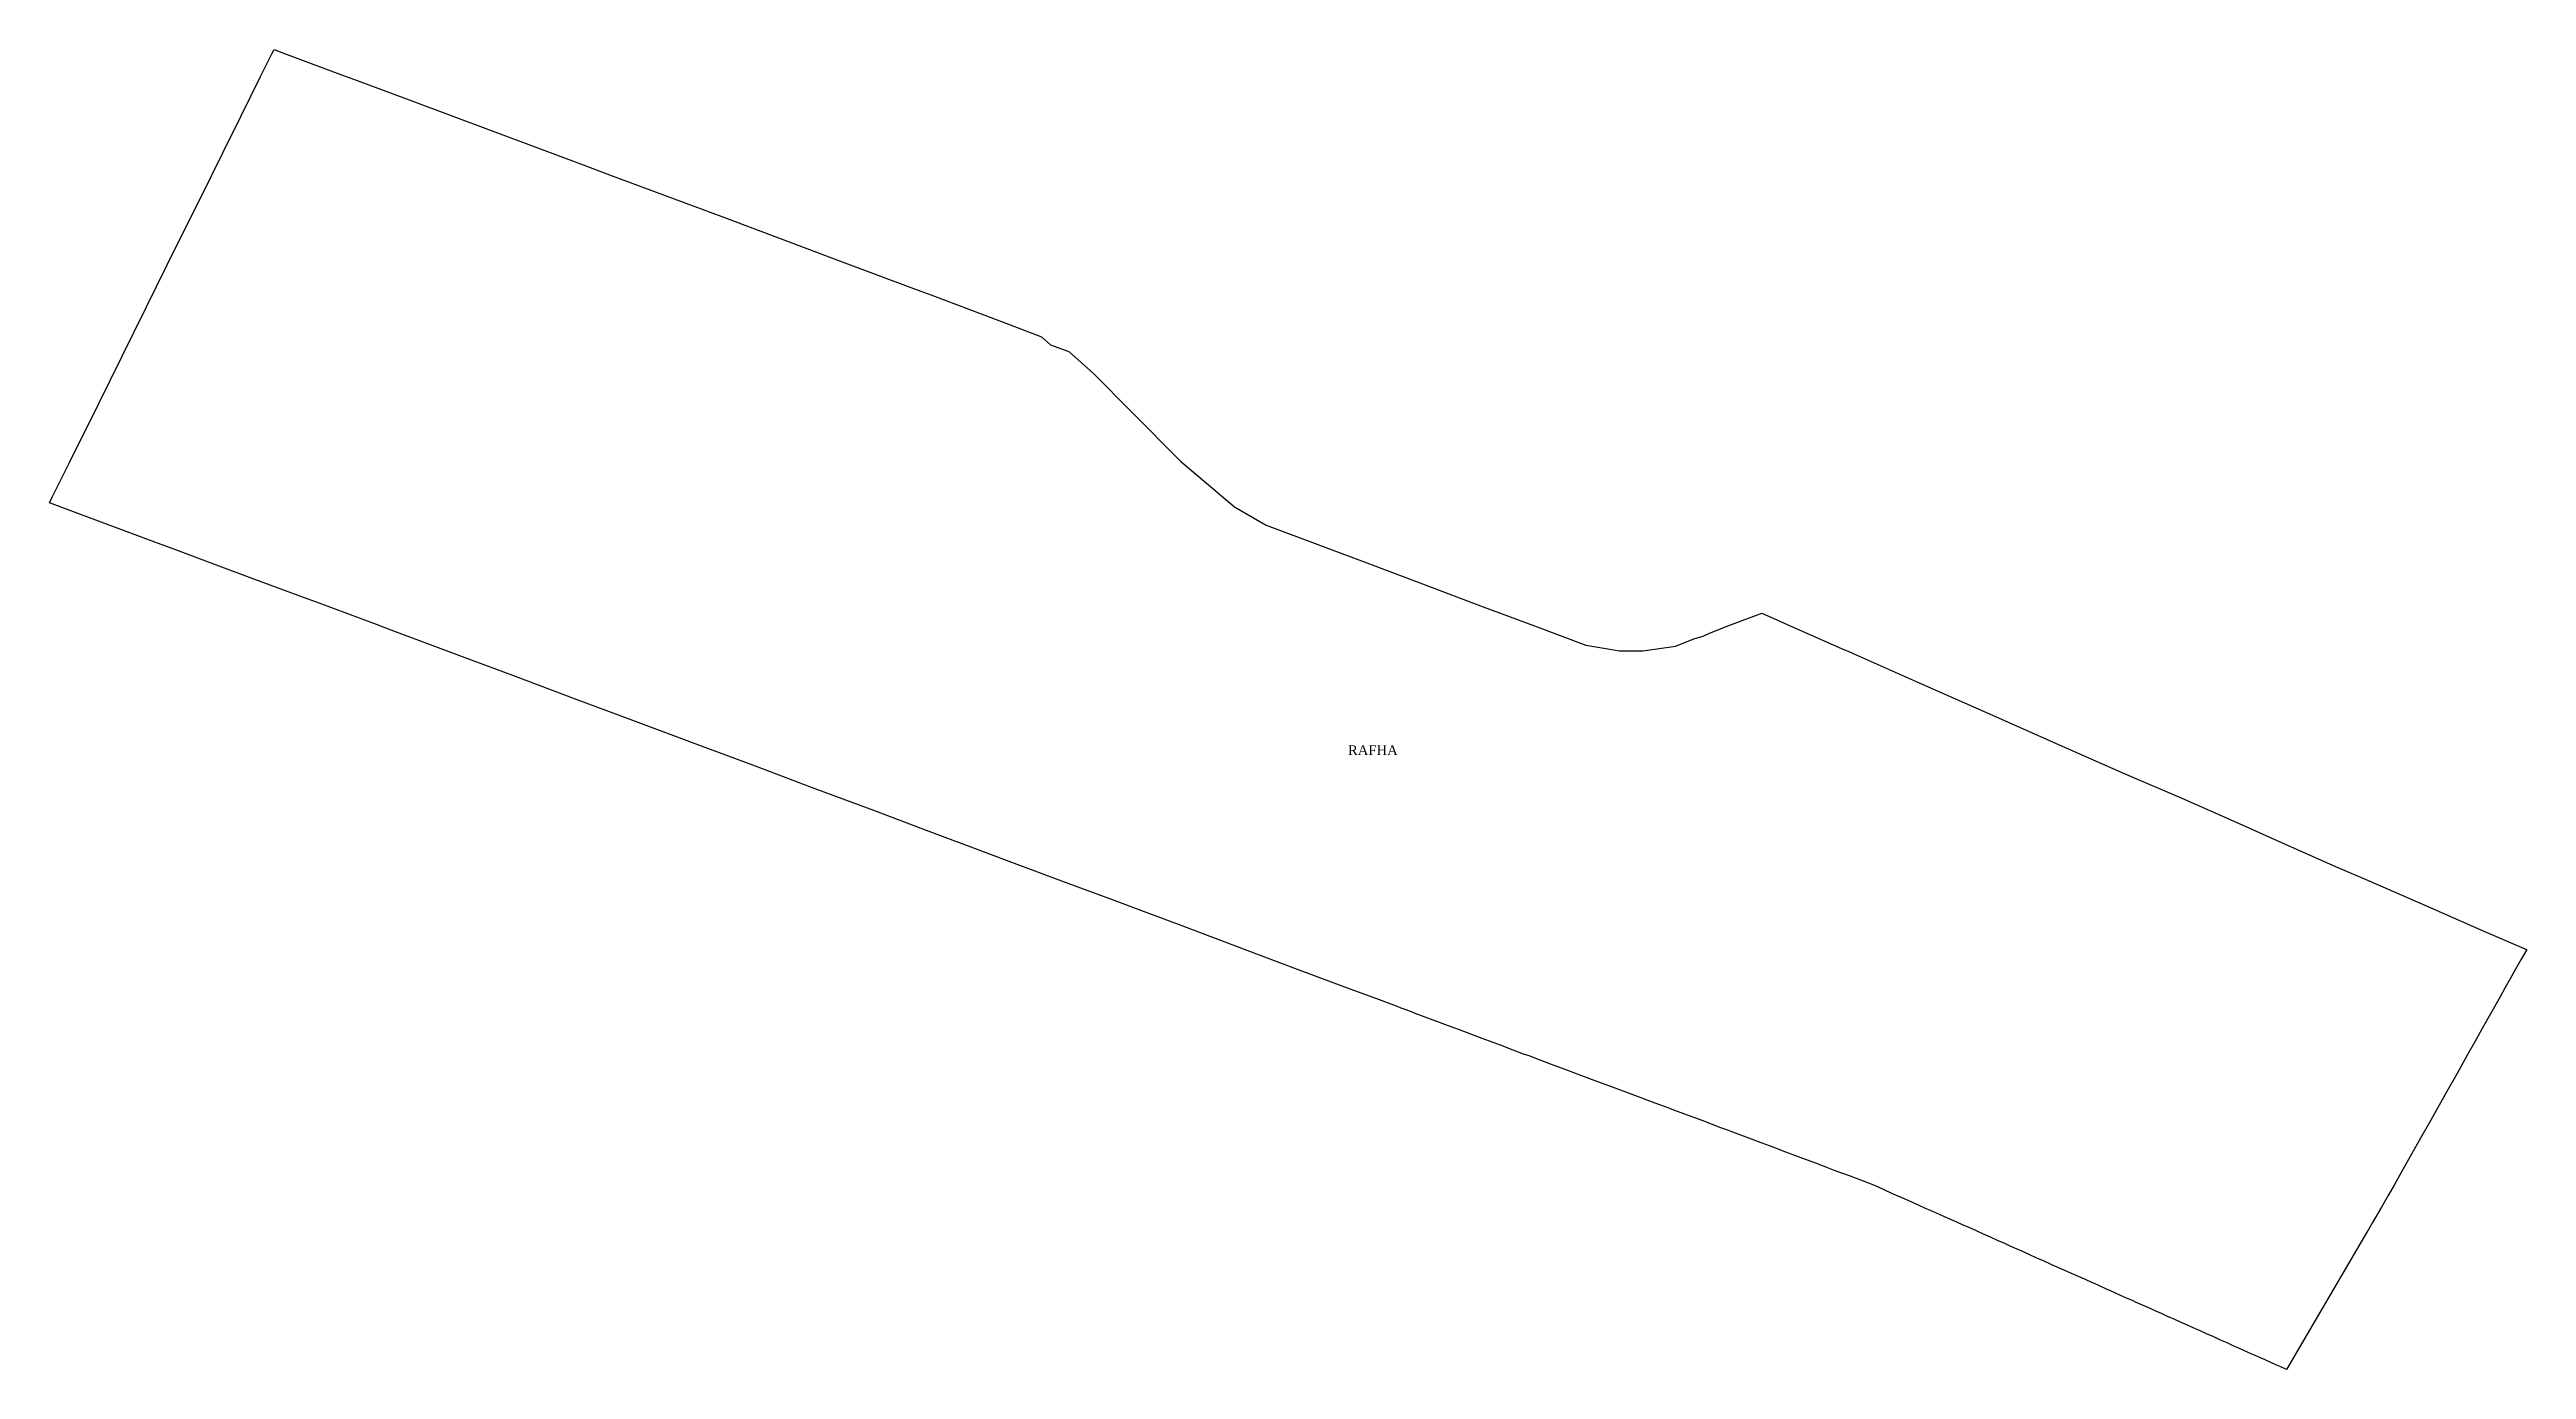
# Model space of a CAD drawing. Header units: inches. Extents: x 0.63 to 3.42, y -0.46 to 2.65.
# Drawn here: x 2.07242 to 2.08747, y 2.21411 to 2.22213 of the extents above; entities that cross this region are included whole.
import ezdxf
from ezdxf.enums import TextEntityAlignment as Align

# ---------------------------------------------------------------- set-up
doc = ezdxf.new("R2010")
doc.units = ezdxf.units.IN
doc.header["$MEASUREMENT"] = 0
doc.layers.add('Polygons', color=163, linetype='Continuous', true_color=0x4576f4)
doc.layers.add('PolygonsAnno', color=252, linetype='Continuous', true_color=0x997681)
doc.styles.add('Times New Roman', font='times.ttf')

msp = doc.modelspace()

# ---------------------------------------------------------------- texts
at = {"layer": 'PolygonsAnno', "color": 1, "style": 'Times New Roman'}
msp.add_text('RAFHA', height=0.0000591, dxfattribs=at).set_placement((2.080313, 2.217829), align=Align.BOTTOM_LEFT)

# ---------------------------------------------------------------- linework, layer by layer
at = {"layer": 'Polygons'}
msp.add_polyline3d([(2.073787, 2.222133, 0), (2.073834, 2.222115, 0), (2.073979, 2.222061, 0), (2.074202, 2.221978, 0), (2.074292, 2.221945, 0), (2.074591, 2.221833, 0), (2.074889, 2.221722, 0), (2.075209, 2.221602, 0), (2.075649, 2.221438, 0), (2.075825, 2.221372, 0), (2.076218, 2.221226, 0), (2.076524, 2.221112, 0), (2.076884, 2.220977, 0), (2.077239, 2.220844, 0), (2.077657, 2.220688, 0), (2.077718, 2.220665, 0), (2.077718, 2.220665, 0), (2.077785, 2.22064, 0), (2.078234, 2.22047, 0), (2.07845, 2.220388, 0), (2.078506, 2.220339, 0), (2.078566, 2.220316, 0), (2.078616, 2.220298, 0), (2.078766, 2.220165, 0), (2.078996, 2.219934, 0), (2.079296, 2.219633, 0), (2.079624, 2.219354, 0), (2.079816, 2.219244, 0), (2.080459, 2.219003, 0), (2.080824, 2.218864, 0), (2.081135, 2.218748, 0), (2.081447, 2.218631, 0), (2.081759, 2.218515, 0), (2.081916, 2.218487, 0), (2.081962, 2.218479, 0), (2.082104, 2.21848, 0), (2.082304, 2.218509, 0), (2.082421, 2.218554, 0), (2.082472, 2.218568, 0), (2.082509, 2.218588, 0), (2.082628, 2.218633, 0), (2.082828, 2.218708, 0), (2.083037, 2.218616, 0), (2.083331, 2.218486, 0), (2.083352, 2.218477, 0), (2.083383, 2.218463, 0), (2.083803, 2.218277, 0), (2.084248, 2.218081, 0), (2.084617, 2.217917, 0), (2.08503, 2.217735, 0), (2.08538, 2.217584, 0), (2.085711, 2.217438, 0), (2.08599, 2.217314, 0), (2.086315, 2.21717, 0), (2.086523, 2.21708, 0), (2.08689, 2.21692, 0), (2.087216, 2.216777, 0), (2.087475, 2.216664, 0), (2.087474, 2.21666, 0), (2.087441, 2.216602, 0), (2.087408, 2.216545, 0), (2.087376, 2.216487, 0), (2.087346, 2.216434, 0), (2.087314, 2.216377, 0), (2.087257, 2.216275, 0), (2.087214, 2.216199, 0), (2.08716, 2.216103, 0), (2.087115, 2.216023, 0), (2.087053, 2.215912, 0), (2.086983, 2.215788, 0), (2.086893, 2.215629, 0), (2.086831, 2.215518, 0), (2.086777, 2.215422, 0), (2.086724, 2.215329, 0), (2.086671, 2.215234, 0), (2.086635, 2.215171, 0), (2.086594, 2.215099, 0), (2.08654, 2.215007, 0), (2.086515, 2.214964, 0), (2.086505, 2.214947, 0), (2.086017, 2.214113, 0), (2.085982, 2.214129, 0), (2.085951, 2.214142, 0), (2.085886, 2.214171, 0), (2.085826, 2.214198, 0), (2.085806, 2.214207, 0), (2.085779, 2.214219, 0), (2.085731, 2.21424, 0), (2.085693, 2.214257, 0), (2.085655, 2.214275, 0), (2.085616, 2.214292, 0), (2.085574, 2.214311, 0), (2.085531, 2.21433, 0), (2.08553, 2.21433, 0), (2.085487, 2.21435, 0), (2.085449, 2.214367, 0), (2.085415, 2.214382, 0), (2.085376, 2.214399, 0), (2.085338, 2.214416, 0), (2.085299, 2.214433, 0), (2.085298, 2.214434, 0), (2.085256, 2.214453, 0), (2.085222, 2.214468, 0), (2.085179, 2.214487, 0), (2.085141, 2.214504, 0), (2.085098, 2.214523, 0), (2.08508, 2.214532, 0), (2.085055, 2.214542, 0), (2.085008, 2.214563, 0), (2.084965, 2.214583, 0), (2.084922, 2.214602, 0), (2.084881, 2.214621, 0), (2.084849, 2.214635, 0), (2.084838, 2.21464, 0), (2.084795, 2.214659, 0), (2.084752, 2.214678, 0), (2.084709, 2.214697, 0), (2.08467, 2.214714, 0), (2.084627, 2.214733, 0), (2.084586, 2.214752, 0), (2.084543, 2.214771, 0), (2.08451, 2.214786, 0), (2.0845, 2.21479, 0), (2.084457, 2.214809, 0), (2.084418, 2.214827, 0), (2.084379, 2.214844, 0), (2.084341, 2.21486, 0), (2.084333, 2.214865, 0), (2.084304, 2.214878, 0), (2.084261, 2.214897, 0), (2.084218, 2.214917, 0), (2.084175, 2.214936, 0), (2.084133, 2.214955, 0), (2.084093, 2.214973, 0), (2.084087, 2.214975, 0), (2.084052, 2.214991, 0), (2.084012, 2.215008, 0), (2.083952, 2.215035, 0), (2.083908, 2.215054, 0), (2.083853, 2.215079, 0), (2.083823, 2.215092, 0), (2.08378, 2.215111, 0), (2.0837, 2.215147, 0), (2.083619, 2.215183, 0), (2.083529, 2.215224, 0), (2.083528, 2.215224, 0), (2.083446, 2.215257, 0), (2.08336, 2.215289, 0), (2.083274, 2.215321, 0), (2.083223, 2.215341, 0), (2.08318, 2.215357, 0), (2.083168, 2.215362, 0), (2.083122, 2.215379, 0), (2.083061, 2.215402, 0), (2.083029, 2.215413, 0), (2.082973, 2.215434, 0), (2.082897, 2.215463, 0), (2.08283, 2.215488, 0), (2.082824, 2.21549, 0), (2.082749, 2.215519, 0), (2.082651, 2.215555, 0), (2.082609, 2.215571, 0), (2.082578, 2.215582, 0), (2.082465, 2.215625, 0), (2.082293, 2.215689, 0), (2.082259, 2.215702, 0), (2.082179, 2.215732, 0), (2.082023, 2.21579, 0), (2.081937, 2.215822, 0), (2.081898, 2.215837, 0), (2.081815, 2.215868, 0), (2.081734, 2.215898, 0), (2.081649, 2.21593, 0), (2.081611, 2.215944, 0), (2.08155, 2.215967, 0), (2.08148, 2.215993, 0), (2.081415, 2.216018, 0), (2.08138, 2.21603, 0), (2.081317, 2.216054, 0), (2.081239, 2.216084, 0), (2.081128, 2.216125, 0), (2.08099, 2.216177, 0), (2.080957, 2.216189, 0), (2.08087, 2.216222, 0), (2.080722, 2.216277, 0), (2.080709, 2.216282, 0), (2.080666, 2.216298, 0), (2.080637, 2.216309, 0), (2.080618, 2.216316, 0), (2.080607, 2.216321, 0), (2.080488, 2.216365, 0), (2.080349, 2.216416, 0), (2.080007, 2.216544, 0), (2.079684, 2.216665, 0), (2.079315, 2.216804, 0), (2.079108, 2.216881, 0), (2.078865, 2.216972, 0), (2.078575, 2.21708, 0), (2.078271, 2.217194, 0), (2.07813, 2.217247, 0), (2.077735, 2.217395, 0), (2.077431, 2.217509, 0), (2.077052, 2.21765, 0), (2.076712, 2.217778, 0), (2.076313, 2.217927, 0), (2.075951, 2.218062, 0), (2.075613, 2.218189, 0), (2.075254, 2.218323, 0), (2.074948, 2.218437, 0), (2.074499, 2.218605, 0), (2.074456, 2.218621, 0), (2.074409, 2.218639, 0), (2.07406, 2.218769, 0), (2.074023, 2.218783, 0), (2.073988, 2.218796, 0), (2.073669, 2.218914, 0), (2.073404, 2.219013, 0), (2.073183, 2.219095, 0), (2.073062, 2.21914, 0), (2.072839, 2.219223, 0), (2.072632, 2.2193, 0), (2.072454, 2.219367, 0), (2.072422, 2.219378, 0), (2.072441, 2.219417, 0), (2.072479, 2.219495, 0), (2.072544, 2.219625, 0), (2.072719, 2.219979, 0), (2.072862, 2.220267, 0), (2.07301, 2.220566, 0), (2.073201, 2.220952, 0), (2.073333, 2.221219, 0), (2.073476, 2.221506, 0), (2.073587, 2.22173, 0), (2.073705, 2.22197, 0), (2.073776, 2.222111, 0)], close=True, dxfattribs=at)

msp.set_redraw_order([(e.dxf.handle, doc.entitydb.next_handle()) for e in msp.query("TEXT MTEXT ATTDEF DIMENSION ARC_DIMENSION")])  # texts and dimensions are drawn at this point

doc.saveas('drawing.dxf')
